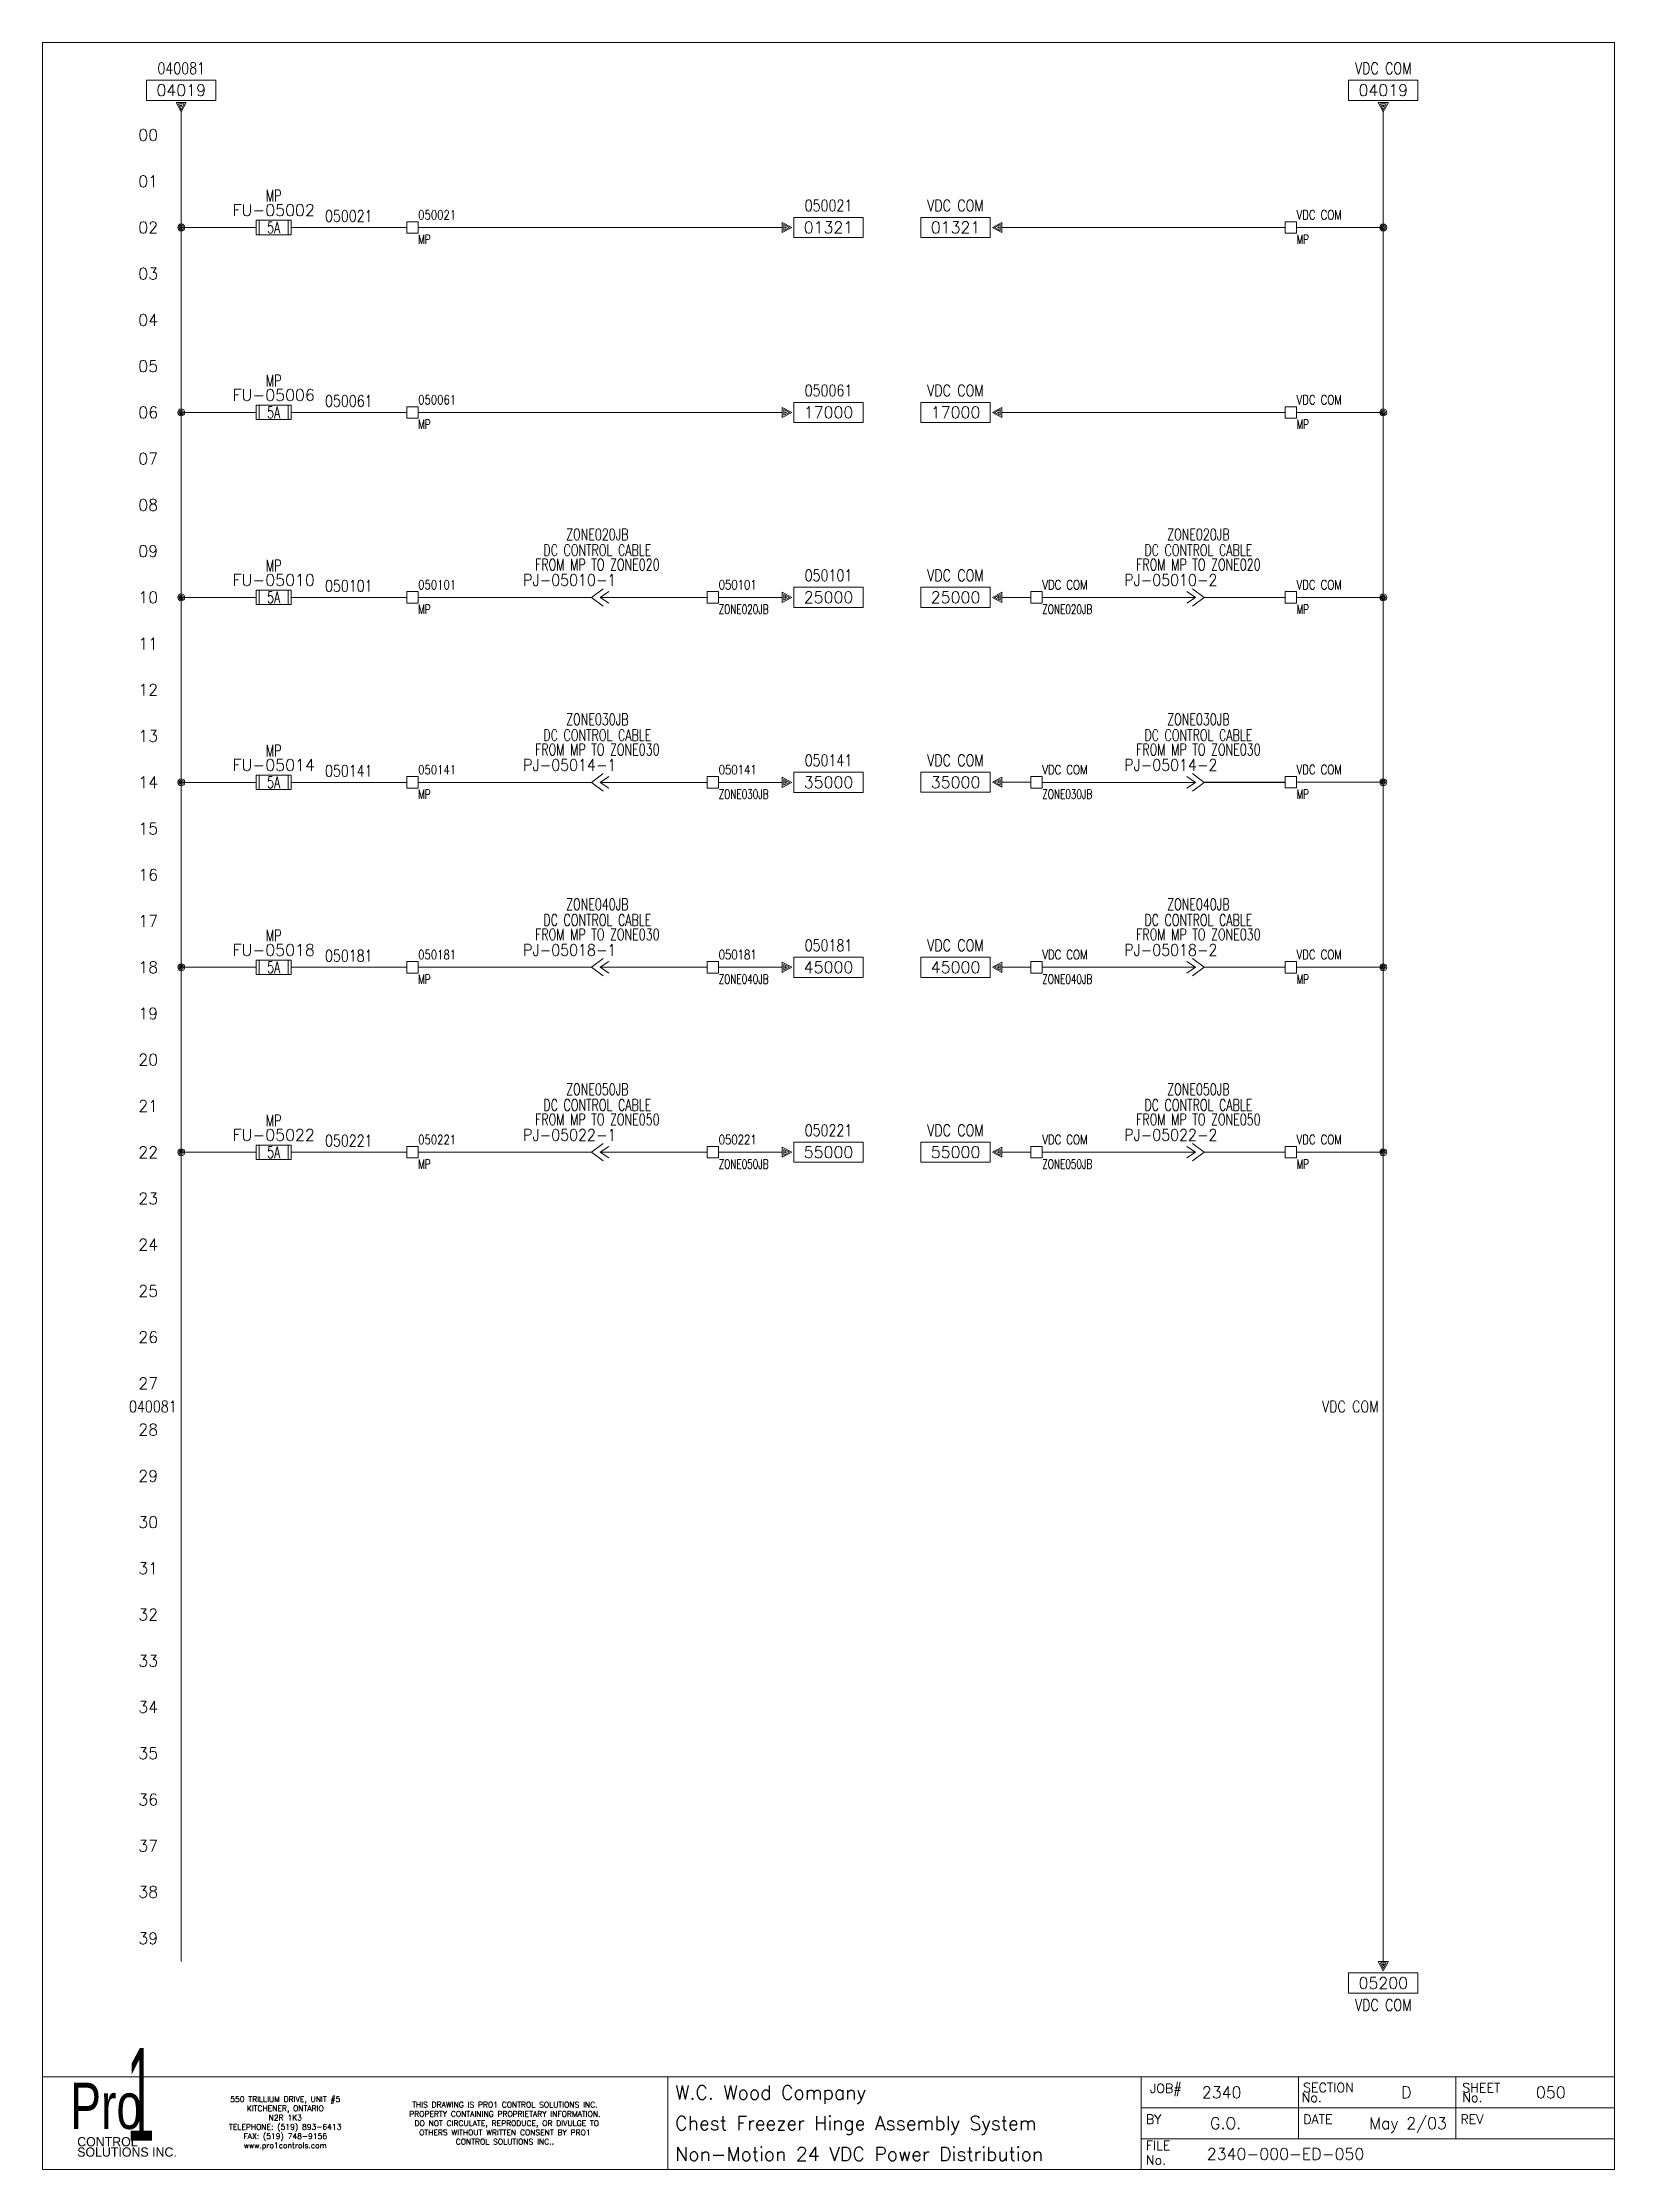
# Model space of a CAD drawing. Header units: inches. Extents: x 0 to 17, y 0 to 23.
import ezdxf
from ezdxf.enums import TextEntityAlignment as Align

# ---------------------------------------------------------------- set-up
doc = ezdxf.new("R2010")
doc.units = ezdxf.units.IN
doc.header["$MEASUREMENT"] = 0
doc.layers.get('0').update_dxf_attribs({"lineweight": 5})
for name, color, linetype, lineweight in [('BOARDER', 5, 'Continuous', 5), ('DESC', 1, 'Continuous', 5), ('DESCCHILD', 1, 'Continuous', 5), ('LOC', 252, 'Continuous', 5), ('MISC', 2, 'Continuous', 5), ('SYMS', 7, 'Continuous', 5), ('TAGS', 2, 'Continuous', 5), ('TERMS', 2, 'Continuous', 5), ('Title_Block_Info', 2, 'Continuous', 5), ('WIRENO', 1, 'Continuous', 5), ('WIRES', 7, 'Continuous', 5), ('XREF', 1, 'Continuous', 5)]:
    doc.layers.add(name, color=color, linetype=linetype, lineweight=lineweight)
doc.layers.add('WIRENO_DEST', color=1, linetype='Continuous')
doc.styles.add('SIVAN', font='sivan.TTF', dxfattribs={"height": 1})
doc.styles.add('STACCO', font='STAC222N.TTF', dxfattribs={"height": 1})
doc.styles.get("Standard").update_dxf_attribs({"font": 'romans.shx'})
doc.styles.add('WD', font='romans.shx')

msp = doc.modelspace()

# ---------------------------------------------------------------- texts
at = {"layer": 'SYMS', "color": 2, "style": 'WD'}
for s, p in [('01', (1.25, 21.5)), ('02', (1.25, 21)), ('03', (1.25, 20.5)), ('04', (1.25, 20)), ('05', (1.25, 19.5)), ('06', (1.25, 19)), ('07', (1.25, 18.5)), ('08', (1.25, 18)), ('09', (1.25, 17.5)), ('10', (1.25, 17)), ('11', (1.25, 16.5)), ('12', (1.25, 16)), ('13', (1.25, 15.5)), ('14', (1.25, 15)), ('15', (1.25, 14.5)), ('16', (1.25, 14)), ('17', (1.25, 13.5)), ('18', (1.25, 13)), ('19', (1.25, 12.5)), ('20', (1.25, 12)), ('21', (1.25, 11.5)), ('22', (1.25, 11)), ('23', (1.25, 10.5)), ('24', (1.25, 10)), ('25', (1.25, 9.5)), ('26', (1.25, 9)), ('27', (1.25, 8.5)), ('28', (1.25, 8)), ('29', (1.25, 7.5)), ('30', (1.25, 7)), ('31', (1.25, 6.5)), ('32', (1.25, 6)), ('33', (1.25, 5.5)), ('34', (1.25, 5)), ('35', (1.25, 4.5)), ('36', (1.25, 4)), ('37', (1.25, 3.5)), ('38', (1.25, 3)), ('39', (1.25, 2.5))]:
    msp.add_text(s, height=0.125, dxfattribs=at).set_placement(p, align=Align.MIDDLE_RIGHT)

# ---------------------------------------------------------------- blocks, each defined once
blk = doc.blocks.new('WD_MLRH')
at = {"color": 2, "style": 'WD'}
blk.add_attdef('RUNGFIRST', text='', height=0.125, dxfattribs=at).set_placement((-0.25, 0), align=Align.MIDDLE_RIGHT)
at = {"style": 'WD', "flags": 1}
for tag, p in [('RUNGHORV', (-0.25, -0.127)), ('RUNGDIST', (-0.25, -0.2)), ('RUNGCNT', (-0.25, -0.237)), ('RUNGINC', (-0.25, -0.163)), ('WIRE-START', (-0.25, -0.356)), ('WIRE-GSUF', (-0.25, -0.396)), ('PH3SPACE', (-0.25, -0.437)), ('WIREMODE', (-0.25, -0.281)), ('WIREFMT', (-0.25, -0.321))]:
    blk.add_attdef(tag, text='', height=0.025, dxfattribs=at).set_placement(p, align=Align.RIGHT)
blk = doc.blocks.new('HA2D2')
for p, q in [((0.375, 0.344), (-0.375, 0.344)), ((-0.375, 0.344), (-0.375, 0.125)), ((0.375, 0.125), (0.375, 0.344)), ((-0.375, 0.125), (0.375, 0.125)), ((0.055, 0.102), (-0.055, 0.102)), ((-0.055, 0.102), (0, 0)), ((0, 0.023), (-0.031, 0.086)), ((-0.031, 0.086), (0.031, 0.086)), ((0, 0.055), (-0.008, 0.07)), ((-0.008, 0.07), (0.008, 0.07)), ((0, 0), (0.055, 0.102)), ((0.031, 0.086), (0, 0.023)), ((0.008, 0.07), (0, 0.055))]:
    blk.add_line(p, q)
at = {"style": 'WD', "width": 0.8, "flags": 8}
for tag, p in [('DESC1', (0, 0.722)), ('WIRENO', (0, 0.534))]:
    blk.add_attdef(tag, text='', height=0.125, dxfattribs=at).set_placement(p, align=Align.TOP_CENTER)
at = {"style": 'WD'}
blk.add_attdef('XREF', text='', height=0.125, dxfattribs=at).set_placement((0, 0.172), align=Align.CENTER)
at = {"style": 'WD', "flags": 1}
for tag, p in [('X8TERM01', (0, 0)), ('SIGCODE', (0.088, 0.066))]:
    blk.add_attdef(tag, p, '', height=0.01, dxfattribs=at)
blk = doc.blocks.new('WDDOT')
for radius in [0.0375, 0.0234, 0.0116]:
    blk.add_circle((0, 0), radius)
blk = doc.blocks.new('HFU1')
for p, q in [((-0.188, -0.078), (-0.188, 0.078)), ((-0.188, 0.078), (0.188, 0.078)), ((-0.156, 0.078), (-0.156, -0.078)), ((0.156, 0.078), (0.156, -0.078)), ((0.188, 0.078), (0.188, -0.078)), ((0.188, -0.078), (-0.188, -0.078))]:
    blk.add_line(p, q)
at = {"style": 'WD', "width": 0.7}
for tag, p in [('INST', (0, 0.451)), ('LOC', (0, 0.281))]:
    blk.add_attdef(tag, text='', height=0.125, dxfattribs=at).set_placement(p, align=Align.CENTER)
at = {"style": 'WD'}
blk.add_attdef('TAG1', text='', height=0.125, dxfattribs=at).set_placement((0, 0.125), align=Align.CENTER)
at = {"linetype": 'Continuous', "style": 'WD', "flags": 9}
for tag, p in [('ASSYCODE', (0.157, 0.251)), ('MFG', (0.156, 0.083)), ('CAT', (0.156, 0.102))]:
    blk.add_attdef(tag, text='', height=0.01, dxfattribs=at).set_placement(p, align=Align.CENTER)
at = {"style": 'WD', "width": 0.7}
blk.add_attdef('RATING1', text='', height=0.125, dxfattribs=at).set_placement((0, 0), align=Align.MIDDLE_CENTER)
at = {"style": 'WD'}
for tag, p, flags in [('X4TERM01', (-0.188, 0), 1), ('FAMILY', (0.129, 0.108), 9), ('X1TERM02', (0.188, 0), 1)]:
    blk.add_attdef(tag, p, '', height=0.01, dxfattribs=dict(at, flags=flags))
for tag, p in [('X2LINK', (0, 0.109)), ('X8LINK', (0, -0.109))]:
    blk.add_attdef(tag, p, '', height=0.01, dxfattribs=at)
at = {"linetype": 'Continuous', "style": 'WD', "flags": 8}
blk.add_attdef('TERM01', text='', height=0.125, dxfattribs=at).set_placement((-0.25, -0.031), align=Align.TOP_RIGHT)
blk.add_attdef('TERM02', text='', height=0.125, dxfattribs=at).set_placement((0.25, -0.031), align=Align.TOP_LEFT)
blk = doc.blocks.new('HT0W01')
for p, q in [((-0.062, 0.062), (0.062, 0.062)), ((-0.062, -0.062), (-0.062, 0.062)), ((0.062, 0.062), (0.062, -0.062)), ((0.062, -0.062), (-0.062, -0.062))]:
    blk.add_line(p, q)
at = {"style": 'WD', "width": 0.7}
for tag, p in [('INST', (0.062, 0.214)), ('LOC', (0.062, -0.178))]:
    blk.add_attdef(tag, p, '', height=0.1, dxfattribs=at)
at = {"style": 'WD', "flags": 1}
for tag, p, height in [('X4TERM01', (-0.062, 0), 0.01), ('X4TERMDESC01', (-0.055, -0.023), 0.025), ('X2TERMDESC01', (-0.006, 0.029), 0.025), ('X2TERM01', (0, 0.062), 0.01), ('X1TERMDESC01', (0.039, 0.007), 0.025), ('X1TERM01', (0.062, 0), 0.01), ('X8TERM01', (0, -0.062), 0.01), ('X8TERMDESC01', (0, -0.054), 0.025)]:
    blk.add_attdef(tag, p, '', height=height, dxfattribs=at)
at = {"linetype": 'Continuous', "style": 'WD'}
for tag, p, width, flags in [('WIRENO', (0.062, 0.087), 0.8, 8), ('TAGSTRIP', (0.05, -0.297), 0.9, 8), ('CAT', (0.213, -0.406), 0.8, 1)]:
    blk.add_attdef(tag, p, '', height=0.1, dxfattribs=dict(at, width=width, flags=flags))
at = {"linetype": 'Continuous', "style": 'WD', "width": 0.8, "flags": 1}
blk.add_attdef('MFG', text='', height=0.1, dxfattribs=at).set_placement((0.088, -0.406), align=Align.RIGHT)
at = {"style": 'WD', "width": 0.7, "flags": 1}
blk.add_attdef('ASSYCODE', (0.062, -0.281), '', height=0.01, dxfattribs=at)
blk = doc.blocks.new('WD_WNH')
at = {"linetype": 'Continuous', "style": 'WD', "width": 0.8}
blk.add_attdef('WIRENO', text='', height=0.125, dxfattribs=at).set_placement((0, 0.0625), align=Align.CENTER)
blk = doc.blocks.new('HA2S4')
for p, q in [((-0.055, 0), (0.055, 0)), ((0, -0.102), (-0.055, 0)), ((0.055, 0), (0, -0.102)), ((0.375, -0.125), (-0.375, -0.125)), ((-0.375, -0.125), (-0.375, -0.344)), ((-0.031, -0.016), (0, -0.078)), ((0.031, -0.016), (-0.031, -0.016)), ((-0.008, -0.031), (0, -0.047)), ((0.008, -0.031), (-0.008, -0.031)), ((0, -0.078), (0.031, -0.016)), ((0, -0.047), (0.008, -0.031)), ((0.375, -0.344), (0.375, -0.125)), ((-0.375, -0.344), (0.375, -0.344))]:
    blk.add_line(p, q)
at = {"style": 'WD', "flags": 1}
for tag, p in [('X2TERM01', (0, 0)), ('SIGCODE', (0.088, -0.059))]:
    blk.add_attdef(tag, p, '', height=0.01, dxfattribs=at)
at = {"style": 'WD'}
blk.add_attdef('XREF', text='', height=0.125, dxfattribs=at).set_placement((0, -0.297), align=Align.CENTER)
at = {"style": 'WD', "width": 0.8, "flags": 8}
for tag, p in [('WIRENO', (0, -0.409)), ('DESC1', (0, -0.597))]:
    blk.add_attdef(tag, text='', height=0.125, dxfattribs=at).set_placement(p, align=Align.TOP_CENTER)
blk = doc.blocks.new('WD_WNV')
at = {"linetype": 'Continuous', "style": 'WD', "width": 0.8}
blk.add_attdef('WIRENO', text='', height=0.125, dxfattribs=at).set_placement((-0.05, 0), align=Align.MIDDLE_RIGHT)
blk = doc.blocks.new('HC01JP1')
for p, q in [((-0.062, 0), (0.062, 0.094)), ((-0.062, 0), (0.062, -0.094)), ((0.031, 0), (0.125, 0.062)), ((0.031, 0), (0.125, -0.062)), ((0.031, 0), (0.094, 0))]:
    blk.add_line(p, q)
at = {"style": 'WD', "width": 0.7}
for tag, p in [('LOC', (0, 0.618)), ('INST', (0.146, 0.787)), ('DESC1', (0, 0.448)), ('DESC2', (0, 0.292))]:
    blk.add_attdef(tag, text='', height=0.125, dxfattribs=at).set_placement(p, align=Align.CENTER)
at = {"style": 'WD', "width": 0.9}
blk.add_attdef('TAG1', text='', height=0.125, dxfattribs=at).set_placement((-0.016, 0.125), align=Align.RIGHT)
at = {"linetype": 'Continuous', "style": 'WD', "width": 0.9, "flags": 8}
blk.add_attdef('DELIM', text='', height=0.125, dxfattribs=at).set_placement((0.047, 0.125), align=Align.CENTER)
blk.add_attdef('TERM01', (0.109, 0.125), '', height=0.125, dxfattribs=at)
at = {"style": 'WD'}
for tag, p, flags in [('X4TERMDESC01', (-0.065, 0.021), 1), ('X4TERM01', (-0.062, 0), 1), ('X1TERM01', (0.094, 0), 1), ('X1TERMDESC01', (0.1, 0.019), 1), ('FAMILY', (0.205, 0.059), 9)]:
    blk.add_attdef(tag, p, '', height=0.01, dxfattribs=dict(at, flags=flags))
for tag, p in [('X2LINK', (0.062, 0.125)), ('X8LINK', (0.062, -0.125))]:
    blk.add_attdef(tag, p, '', height=0.01, dxfattribs=at)
at = {"linetype": 'Continuous', "style": 'WD', "flags": 9}
for tag, p in [('ASSYCODE', (0.291, 0.037)), ('MFG', (0.29, 0.057)), ('CAT', (0.292, 0.077))]:
    blk.add_attdef(tag, text='', height=0.01, dxfattribs=at).set_placement(p, align=Align.CENTER)
blk = doc.blocks.new('HC02PJ1')
for p, q in [((-0.031, 0), (-0.125, 0.062)), ((-0.031, 0), (-0.125, -0.062)), ((-0.031, 0), (-0.094, 0)), ((0.062, 0), (-0.062, 0.094)), ((0.062, 0), (-0.062, -0.094))]:
    blk.add_line(p, q)
at = {"style": 'WD', "width": 0.7}
for tag, p in [('LOC', (0, 0.618)), ('INST', (0.146, 0.787)), ('DESC1', (0, 0.448)), ('DESC2', (0, 0.292))]:
    blk.add_attdef(tag, text='', height=0.125, dxfattribs=at).set_placement(p, align=Align.CENTER)
at = {"style": 'WD', "width": 0.9}
blk.add_attdef('TAG2', text='', height=0.125, dxfattribs=at).set_placement((-0.016, 0.125), align=Align.RIGHT)
at = {"linetype": 'Continuous', "style": 'WD', "width": 0.9, "flags": 8}
blk.add_attdef('DELIM', text='', height=0.125, dxfattribs=at).set_placement((0.047, 0.125), align=Align.CENTER)
blk.add_attdef('TERM01', (0.109, 0.125), '', height=0.125, dxfattribs=at)
at = {"style": 'WD'}
for tag, p, flags in [('X4TERMDESC01', (-0.106, 0.021), 1), ('X4TERM01', (-0.094, 0), 1), ('FAMILY', (0.048, 0.121), 9), ('X1TERMDESC01', (0.062, 0.021), 1), ('X1TERM01', (0.062, 0), 1)]:
    blk.add_attdef(tag, p, '', height=0.01, dxfattribs=dict(at, flags=flags))
for tag, p in [('X2LINK', (-0.062, 0.125)), ('X8LINK', (-0.062, -0.125))]:
    blk.add_attdef(tag, p, '', height=0.01, dxfattribs=at)
blk = doc.blocks.new('HA2S3')
for p, q in [((-0.125, 0.109), (-0.875, 0.109)), ((-0.875, 0.109), (-0.875, -0.109)), ((-0.125, 0.109), (-0.125, -0.109)), ((0, 0.055), (-0.102, 0)), ((-0.102, 0), (0, -0.055)), ((-0.078, 0), (-0.016, 0.031)), ((-0.016, -0.031), (-0.078, 0)), ((-0.047, 0), (-0.031, 0.008)), ((-0.031, -0.008), (-0.047, 0)), ((-0.031, 0.008), (-0.031, -0.008)), ((-0.016, 0.031), (-0.016, -0.031)), ((0, -0.055), (0, 0.055)), ((-0.875, -0.109), (-0.125, -0.109))]:
    blk.add_line(p, q)
at = {"style": 'WD', "width": 0.8, "flags": 8}
for tag, p in [('DESC1', (-0.5, 0.487)), ('WIRENO', (-0.5, 0.3))]:
    blk.add_attdef(tag, text='', height=0.125, dxfattribs=at).set_placement(p, align=Align.TOP_CENTER)
at = {"style": 'WD'}
blk.add_attdef('XREF', text='', height=0.125, dxfattribs=at).set_placement((-0.5, -0.062), align=Align.CENTER)
at = {"style": 'WD', "flags": 1}
for tag, p in [('SIGCODE', (-0.099, 0.066)), ('X1TERM01', (0, 0))]:
    blk.add_attdef(tag, p, '', height=0.01, dxfattribs=at)
blk = doc.blocks.new('HA2S1')
for p, q in [((0, -0.055), (0, 0.055)), ((0, 0.055), (0.102, 0)), ((0.102, 0), (0, -0.055)), ((0.078, 0), (0.016, 0.031)), ((0.016, 0.031), (0.016, -0.031)), ((0.016, -0.031), (0.078, 0)), ((0.047, 0), (0.031, 0.008)), ((0.031, 0.008), (0.031, -0.008)), ((0.031, -0.008), (0.047, 0)), ((0.125, 0.109), (0.125, -0.109)), ((0.875, 0.109), (0.125, 0.109)), ((0.875, -0.109), (0.875, 0.109)), ((0.125, -0.109), (0.875, -0.109))]:
    blk.add_line(p, q)
at = {"style": 'WD', "width": 0.8, "flags": 8}
for tag, p in [('WIRENO', (0.5, 0.3)), ('DESC1', (0.5, -0.169))]:
    blk.add_attdef(tag, text='', height=0.125, dxfattribs=at).set_placement(p, align=Align.TOP_CENTER)
at = {"style": 'WD', "flags": 1}
for tag, p in [('X4TERM01', (0, 0)), ('SIGCODE', (0.026, 0.066))]:
    blk.add_attdef(tag, p, '', height=0.01, dxfattribs=at)
at = {"style": 'WD'}
blk.add_attdef('XREF', text='', height=0.125, dxfattribs=at).set_placement((0.5, -0.063), align=Align.CENTER)
blk = doc.blocks.new('TB_P')
at = {"color": 5}
blk.add_line((6.764, 0), (6.764, 1), dxfattribs=at)
at = {"color": 5, "linetype": 'Continuous'}
blk.add_line((15.283, 1), (15.283, 0.667), dxfattribs=at)
blk.add_lwpolyline([(0, 0), (17, 0), (17, 23), (0, 23)], close=True, dxfattribs=at)
at = {"layer": 'BOARDER', "linetype": 'Continuous'}
for p, q in [((0, 1), (17, 1)), ((0, 1), (0, 0)), ((11.882, 1), (11.882, 0.667)), ((11.882, 1), (11.882, 0)), ((11.882, 1), (11.882, 0)), ((11.882, 1), (11.882, 0)), ((13.583, 1), (13.583, 0.667)), ((11.882, 0.667), (17, 0.667)), ((13.583, 0.667), (13.583, 0.333)), ((15.283, 0.667), (15.283, 0.333)), ((11.882, 0.333), (17, 0.333))]:
    blk.add_line(p, q, dxfattribs=at)
at = {"color": 5, "char_height": 0.06, "attachment_point": 5, "style": 'WD'}
for s, insert, width in [('550 TRILLIUM DRIVE, UNIT #5\\PKITCHENER, ONTARIO\\PN2R 1K3\\PTELEPHONE: (519) 893-6413\\PFAX: (519) 748-9156\\Pwww.pro1controls.com', (2.625, 0.5), 1.804), ('THIS DRAWING IS PRO1 CONTROL SOLUTIONS INC. PROPERTY CONTAINING PROPRIETARY INFORMATION.  DO NOT CIRCULATE, REPRODUCE, OR DIVULGE TO OTHERS WITHOUT WRITTEN CONSENT BY PRO1 CONTROL SOLUTIONS INC..', (5, 0.5), 2.264)]:
    blk.add_mtext(s, dxfattribs=dict(at, insert=insert, width=width))
at = {"color": 2, "linetype": 'Continuous', "style": 'WD', "flags": 1}
for tag, p in [('REV1_NO', (1.734, 3.29)), ('REV1_BY', (7.303, 3.29)), ('REV1_DATE', (9.562, 3.29)), ('REV2_NO', (1.734, 3.04)), ('REV2_BY', (7.303, 3.04)), ('REV2_DATE', (9.562, 3.04)), ('REV3_NO', (1.734, 2.79)), ('REV3_BY', (7.303, 2.79)), ('REV3_DATE', (9.562, 2.79)), ('REV4_NO', (1.734, 2.54)), ('REV4_BY', (7.303, 2.54)), ('REV4_DATE', (9.562, 2.54)), ('REV5_NO', (1.734, 2.29)), ('REV5_BY', (7.303, 2.29)), ('REV5_DATE', (9.562, 2.29)), ('REV6_NO', (1.734, 2.04)), ('REV6_BY', (7.303, 2.04)), ('REV6_DATE', (9.562, 2.04)), ('REV7_NO', (1.734, 1.79)), ('REV7_BY', (7.303, 1.79)), ('REV7_DATE', (9.562, 1.79)), ('REV8_NO', (1.734, 1.54)), ('REV8_BY', (7.303, 1.54)), ('REV8_DATE', (9.562, 1.54)), ('REV9_NO', (1.734, 1.29)), ('REV9_BY', (7.303, 1.29)), ('REV9_DATE', (9.562, 1.29))]:
    blk.add_attdef(tag, text='', height=0.15, dxfattribs=at).set_placement(p, align=Align.MIDDLE_CENTER)
for tag, p in [('REV1_CHANGE', (2.292, 3.29)), ('REV2_CHANGE', (2.292, 3.04)), ('REV3_CHANGE', (2.292, 2.79)), ('REV4_CHANGE', (2.292, 2.54)), ('REV5_CHANGE', (2.292, 2.29)), ('REV6_CHANGE', (2.292, 2.04)), ('REV7_CHANGE', (2.292, 1.79)), ('REV8_CHANGE', (2.292, 1.54)), ('REV9_CHANGE', (2.292, 1.29))]:
    blk.add_attdef(tag, text='', height=0.15, dxfattribs=at).set_placement(p, align=Align.MIDDLE_LEFT)
at = {"layer": 'BOARDER', "lineweight": 0}
for s, height, style, width, p in [('1', 1, 'SIVAN', 0.4, (1.062, 0.812)), ('Pro', 0.5, 'STACCO', 0.75, (0.688, 0.688))]:
    blk.add_text(s, height=height, dxfattribs=dict(at, style=style, width=width)).set_placement(p, align=Align.MIDDLE_CENTER)
at = {"layer": 'BOARDER', "linetype": 'Continuous', "style": 'WD'}
for s, p in [('JOB#', (11.976, 0.827)), ('SECTION', (13.633, 0.835)), ('SHEET', (15.354, 0.834)), ('No.', (13.617, 0.729)), ('No.', (15.354, 0.729)), ('BY', (11.933, 0.493)), ('DATE', (13.634, 0.493)), ('REV', (15.334, 0.493)), ('FILE', (11.932, 0.21)), ('No.', (11.932, 0.052))]:
    blk.add_text(s, height=0.1, dxfattribs=at).set_placement(p)
at = {"layer": 'BOARDER', "lineweight": 0, "style": 'STACCO'}
for s, p in [('SOLUTIONS INC.', (0.375, 0.188)), ('CONTROL', (0.375, 0.3))]:
    blk.add_text(s, height=0.1, dxfattribs=at).set_placement(p, align=Align.MIDDLE_LEFT)
at = {"layer": 'Title_Block_Info', "ltscale": 0.1}
for tag, p in [('CUSTOMER', (6.842, 0.833)), ('JOB DESCRIPTION LINE', (6.842, 0.5)), ('DRAWING DESCRIPTION', (6.842, 0.167))]:
    blk.add_attdef(tag, text='', height=0.15, dxfattribs=at).set_placement(p, align=Align.MIDDLE_LEFT)
at = {"layer": 'Title_Block_Info', "ltscale": 0.1, "style": 'WD'}
for tag, p in [('JOB #', (12.752, 0.833)), ('SEC. NO.', (14.75, 0.833)), ('SHT. NO.', (16.312, 0.833)), ('NAME', (12.795, 0.5)), ('REV', (16.194, 0.5))]:
    blk.add_attdef(tag, text='', height=0.125, dxfattribs=at).set_placement(p, align=Align.MIDDLE_CENTER)
blk.add_attdef('DATE', text='', height=0.125, dxfattribs=at).set_placement((15.188, 0.5), align=Align.MIDDLE_RIGHT)
blk.add_attdef('FILE NUMBER', text='', height=0.125, dxfattribs=at).set_placement((12.591, 0.167), align=Align.MIDDLE_LEFT)

# ---------------------------------------------------------------- linework, layer by layer
at = {"layer": 'WIRES'}
for p, q in [((1.5, 22.25), (1.5, 2.25)), ((14.5, 22.25), (14.5, 2.25)), ((1.5, 21), (2.312, 21)), ((2.688, 21), (3.938, 21)), ((4.062, 21), (8, 21)), ((13.438, 21), (10.374, 21)), ((13.562, 21), (14.5, 21)), ((1.5, 19), (2.312, 19)), ((2.688, 19), (3.938, 19)), ((4.062, 19), (8, 19)), ((13.438, 19), (10.374, 19)), ((13.562, 19), (14.5, 19)), ((1.5, 17), (2.312, 17)), ((2.688, 17), (3.938, 17)), ((4.062, 17), (5.938, 17)), ((6.094, 17), (7.188, 17)), ((7.312, 17), (8, 17)), ((10.688, 17), (10.374, 17)), ((12.406, 17), (10.812, 17)), ((13.438, 17), (12.562, 17)), ((13.562, 17), (14.5, 17)), ((1.5, 15), (2.312, 15)), ((2.688, 15), (3.938, 15)), ((4.062, 15), (5.938, 15)), ((6.094, 15), (7.188, 15)), ((7.312, 15), (8, 15)), ((10.688, 15.001), (10.374, 15.001)), ((12.406, 15), (10.812, 15)), ((13.438, 15.001), (12.562, 15.001)), ((13.438, 15), (12.562, 15)), ((13.562, 15.001), (14.5, 15.001)), ((1.5, 13), (2.312, 13)), ((2.688, 13), (3.938, 13)), ((4.062, 13), (5.938, 13)), ((6.094, 13), (7.188, 13)), ((7.312, 13), (8, 13)), ((10.688, 13), (10.374, 13)), ((12.406, 13), (10.812, 13)), ((13.438, 13), (12.562, 13)), ((13.562, 13), (14.5, 13)), ((1.5, 11), (2.312, 11)), ((2.688, 11), (3.938, 11)), ((4.062, 11), (5.938, 11)), ((6.094, 11), (7.188, 11)), ((7.312, 11), (8, 11)), ((10.688, 11), (10.374, 11)), ((12.406, 11), (10.812, 11)), ((13.438, 11.001), (12.562, 11.001)), ((13.438, 11), (12.562, 11)), ((13.562, 11), (14.5, 11))]:
    msp.add_line(p, q, dxfattribs=at)

# ---------------------------------------------------------------- block references
ref = msp.add_blockref('TB_P', (0, 0))
ref.add_attrib('CUSTOMER', 'W.C. Wood Company', dxfattribs={"layer": 'MISC', "ltscale": 0.1, "height": 0.15}).set_placement((6.842, 0.833), align=Align.MIDDLE_LEFT)
ref.add_attrib('JOB DESCRIPTION LINE', 'Chest Freezer Hinge Assembly System', dxfattribs={"layer": 'MISC', "ltscale": 0.1, "height": 0.15}).set_placement((6.842, 0.5), align=Align.MIDDLE_LEFT)
ref.add_attrib('DRAWING DESCRIPTION', 'Non-Motion 24 VDC Power Distribution', dxfattribs={"layer": 'MISC', "ltscale": 0.1, "height": 0.15}).set_placement((6.842, 0.167), align=Align.MIDDLE_LEFT)
ref.add_attrib('JOB #', '2340', dxfattribs={"layer": 'MISC', "ltscale": 0.1, "height": 0.125, "style": 'WD'}).set_placement((12.752, 0.833), align=Align.MIDDLE_CENTER)
ref.add_attrib('SEC. NO.', 'D', dxfattribs={"layer": 'MISC', "ltscale": 0.1, "height": 0.125, "style": 'WD'}).set_placement((14.75, 0.833), align=Align.MIDDLE_CENTER)
ref.add_attrib('SHT. NO.', '050', dxfattribs={"layer": 'MISC', "ltscale": 0.1, "height": 0.125, "style": 'WD'}).set_placement((16.312, 0.833), align=Align.MIDDLE_CENTER)
ref.add_attrib('FILE NUMBER', '2340-000-ED-050', dxfattribs={"layer": 'MISC', "ltscale": 0.1, "height": 0.125, "style": 'WD'}).set_placement((12.591, 0.167), align=Align.MIDDLE_LEFT)
ref.add_attrib('NAME', 'G.O.', dxfattribs={"layer": 'MISC', "ltscale": 0.1, "height": 0.125, "style": 'WD'}).set_placement((12.795, 0.5), align=Align.MIDDLE_CENTER)
ref.add_attrib('DATE', 'May 2/03', dxfattribs={"layer": 'MISC', "ltscale": 0.1, "height": 0.125, "style": 'WD'}).set_placement((15.188, 0.5), align=Align.MIDDLE_RIGHT)
at = {"layer": 'SYMS'}
ref = msp.add_blockref('HA2D2', (1.5, 22.25), dxfattribs=at)
ref.add_attrib('XREF', '04019', dxfattribs={"layer": 'XREF', "height": 0.125, "style": 'WD'}).set_placement((1.5, 22.422), align=Align.CENTER)
ref.add_attrib('WIRENO', '040081', dxfattribs={"layer": 'WIRENO_DEST', "height": 0.125, "style": 'WD', "width": 0.8, "flags": 8}).set_placement((1.5, 22.784), align=Align.TOP_CENTER)
ref = msp.add_blockref('HA2D2', (14.5, 22.25), dxfattribs=at)
ref.add_attrib('XREF', '04019', dxfattribs={"layer": 'XREF', "height": 0.125, "style": 'WD'}).set_placement((14.5, 22.422), align=Align.CENTER)
ref.add_attrib('WIRENO', 'VDC COM', dxfattribs={"layer": 'WIRENO_DEST', "height": 0.125, "style": 'WD', "width": 0.8, "flags": 8}).set_placement((14.5, 22.784), align=Align.TOP_CENTER)
msp.add_blockref('WD_MLRH', (1.5, 22), dxfattribs=at).add_auto_attribs({'RUNGFIRST': '00'})
ref = msp.add_blockref('HFU1', (2.5, 21), dxfattribs=at)
ref.add_attrib('TAG1', 'FU-05002', dxfattribs={"layer": 'TAGS', "height": 0.125, "style": 'WD'}).set_placement((2.5, 21.125), align=Align.CENTER)
ref.add_attrib('LOC', 'MP', dxfattribs={"layer": 'LOC', "height": 0.125, "style": 'WD', "width": 0.7}).set_placement((2.5, 21.281), align=Align.CENTER)
ref.add_attrib('RATING1', '5A', dxfattribs={"layer": 'MISC', "height": 0.125, "style": 'WD', "width": 0.7}).set_placement((2.5, 21), align=Align.MIDDLE_CENTER)
ref = msp.add_blockref('HT0W01', (4, 21), dxfattribs=at)
ref.add_attrib('WIRENO', '050021', (4.062, 21.087), dxfattribs={"layer": 'WIRENO', "linetype": 'Continuous', "height": 0.1, "style": 'WD', "width": 0.8, "flags": 8})
ref.add_attrib('LOC', 'MP', (4.062, 20.822), dxfattribs={"layer": 'LOC', "height": 0.1, "style": 'WD', "width": 0.7})
ref = msp.add_blockref('HA2S1', (8, 21), dxfattribs=at)
ref.add_attrib('XREF', '01321', dxfattribs={"layer": 'XREF', "height": 0.125, "style": 'WD'}).set_placement((8.5, 20.938), align=Align.CENTER)
ref.add_attrib('WIRENO', '050021', dxfattribs={"layer": 'WIRENO', "height": 0.125, "style": 'WD', "width": 0.8, "flags": 8}).set_placement((8.5, 21.3), align=Align.TOP_CENTER)
ref = msp.add_blockref('HA2S3', (10.374, 21), dxfattribs=at)
ref.add_attrib('XREF', '01321', dxfattribs={"layer": 'XREF', "height": 0.125, "style": 'WD'}).set_placement((9.874, 20.938), align=Align.CENTER)
ref.add_attrib('WIRENO', 'VDC COM', dxfattribs={"layer": 'WIRENO', "height": 0.125, "style": 'WD', "width": 0.8, "flags": 8}).set_placement((9.874, 21.3), align=Align.TOP_CENTER)
ref = msp.add_blockref('HT0W01', (13.5, 21), dxfattribs=at)
ref.add_attrib('WIRENO', 'VDC COM', (13.562, 21.087), dxfattribs={"layer": 'WIRENO', "linetype": 'Continuous', "height": 0.1, "style": 'WD', "width": 0.8, "flags": 8})
ref.add_attrib('LOC', 'MP', (13.562, 20.822), dxfattribs={"layer": 'LOC', "height": 0.1, "style": 'WD', "width": 0.7})
for p in [(1.5, 21), (14.5, 21), (1.5, 19), (14.5, 19), (1.5, 17), (14.5, 17), (1.5, 15), (14.5, 15.001), (1.5, 13), (14.5, 13), (1.5, 11), (14.5, 11)]:
    msp.add_blockref('WDDOT', p, dxfattribs=at)
ref = msp.add_blockref('HFU1', (2.5, 19), dxfattribs=at)
ref.add_attrib('TAG1', 'FU-05006', dxfattribs={"layer": 'TAGS', "height": 0.125, "style": 'WD'}).set_placement((2.5, 19.125), align=Align.CENTER)
ref.add_attrib('LOC', 'MP', dxfattribs={"layer": 'LOC', "height": 0.125, "style": 'WD', "width": 0.7}).set_placement((2.5, 19.281), align=Align.CENTER)
ref.add_attrib('RATING1', '5A', dxfattribs={"layer": 'MISC', "height": 0.125, "style": 'WD', "width": 0.7}).set_placement((2.5, 19), align=Align.MIDDLE_CENTER)
ref = msp.add_blockref('HT0W01', (4, 19), dxfattribs=at)
ref.add_attrib('WIRENO', '050061', (4.062, 19.087), dxfattribs={"layer": 'WIRENO', "linetype": 'Continuous', "height": 0.1, "style": 'WD', "width": 0.8, "flags": 8})
ref.add_attrib('LOC', 'MP', (4.062, 18.822), dxfattribs={"layer": 'LOC', "height": 0.1, "style": 'WD', "width": 0.7})
ref = msp.add_blockref('HA2S1', (8, 19), dxfattribs=at)
ref.add_attrib('XREF', '17000', dxfattribs={"layer": 'XREF', "height": 0.125, "style": 'WD'}).set_placement((8.5, 18.938), align=Align.CENTER)
ref.add_attrib('WIRENO', '050061', dxfattribs={"layer": 'WIRENO', "height": 0.125, "style": 'WD', "width": 0.8, "flags": 8}).set_placement((8.5, 19.3), align=Align.TOP_CENTER)
ref = msp.add_blockref('HA2S3', (10.374, 19), dxfattribs=at)
ref.add_attrib('XREF', '17000', dxfattribs={"layer": 'XREF', "height": 0.125, "style": 'WD'}).set_placement((9.874, 18.938), align=Align.CENTER)
ref.add_attrib('WIRENO', 'VDC COM', dxfattribs={"layer": 'WIRENO', "height": 0.125, "style": 'WD', "width": 0.8, "flags": 8}).set_placement((9.874, 19.3), align=Align.TOP_CENTER)
ref = msp.add_blockref('HT0W01', (13.5, 19), dxfattribs=at)
ref.add_attrib('WIRENO', 'VDC COM', (13.562, 19.087), dxfattribs={"layer": 'WIRENO', "linetype": 'Continuous', "height": 0.1, "style": 'WD', "width": 0.8, "flags": 8})
ref.add_attrib('LOC', 'MP', (13.562, 18.822), dxfattribs={"layer": 'LOC', "height": 0.1, "style": 'WD', "width": 0.7})
ref = msp.add_blockref('HC01JP1', (6, 17), dxfattribs=at)
ref.add_attrib('TERM01', '1', (6.109, 17.125), dxfattribs={"layer": 'TERMS', "linetype": 'Continuous', "height": 0.125, "style": 'WD', "width": 0.9, "flags": 8})
ref.add_attrib('DELIM', '-', dxfattribs={"layer": 'MISC', "linetype": 'Continuous', "height": 0.125, "style": 'WD', "width": 0.9, "flags": 8}).set_placement((6.047, 17.125), align=Align.CENTER)
ref.add_attrib('DESC2', 'FROM MP TO ZONE020', dxfattribs={"layer": 'DESC', "height": 0.125, "style": 'WD', "width": 0.7}).set_placement((6, 17.292), align=Align.CENTER)
ref.add_attrib('TAG1', 'PJ-05010', dxfattribs={"layer": 'TAGS', "height": 0.125, "style": 'WD', "width": 0.9}).set_placement((5.984, 17.125), align=Align.RIGHT)
ref.add_attrib('DESC1', 'DC CONTROL CABLE', dxfattribs={"layer": 'DESC', "height": 0.125, "style": 'WD', "width": 0.7}).set_placement((6, 17.448), align=Align.CENTER)
ref.add_attrib('LOC', 'ZONE020JB', dxfattribs={"layer": 'LOC', "height": 0.125, "style": 'WD', "width": 0.7}).set_placement((6, 17.618), align=Align.CENTER)
ref = msp.add_blockref('HC02PJ1', (12.5, 17), dxfattribs=at)
ref.add_attrib('DESC1', 'DC CONTROL CABLE', dxfattribs={"layer": 'DESCCHILD', "height": 0.125, "style": 'WD', "width": 0.7}).set_placement((12.5, 17.448), align=Align.CENTER)
ref.add_attrib('DESC2', 'FROM MP TO ZONE020', dxfattribs={"layer": 'DESCCHILD', "height": 0.125, "style": 'WD', "width": 0.7}).set_placement((12.5, 17.292), align=Align.CENTER)
ref.add_attrib('LOC', 'ZONE020JB', dxfattribs={"layer": 'LOC', "height": 0.125, "style": 'WD', "width": 0.7}).set_placement((12.5, 17.618), align=Align.CENTER)
ref.add_attrib('TERM01', '2', (12.609, 17.125), dxfattribs={"layer": 'TERMS', "linetype": 'Continuous', "height": 0.125, "style": 'WD', "width": 0.9, "flags": 8})
ref.add_attrib('TAG2', 'PJ-05010', dxfattribs={"layer": 'TAGS', "height": 0.125, "style": 'WD', "width": 0.9}).set_placement((12.484, 17.125), align=Align.RIGHT)
ref.add_attrib('DELIM', '-', dxfattribs={"layer": 'MISC', "linetype": 'Continuous', "height": 0.125, "style": 'WD', "width": 0.9, "flags": 8}).set_placement((12.547, 17.125), align=Align.CENTER)
ref = msp.add_blockref('HFU1', (2.5, 17), dxfattribs=at)
ref.add_attrib('TAG1', 'FU-05010', dxfattribs={"layer": 'TAGS', "height": 0.125, "style": 'WD'}).set_placement((2.5, 17.125), align=Align.CENTER)
ref.add_attrib('LOC', 'MP', dxfattribs={"layer": 'LOC', "height": 0.125, "style": 'WD', "width": 0.7}).set_placement((2.5, 17.281), align=Align.CENTER)
ref.add_attrib('RATING1', '5A', dxfattribs={"layer": 'MISC', "height": 0.125, "style": 'WD', "width": 0.7}).set_placement((2.5, 17), align=Align.MIDDLE_CENTER)
ref = msp.add_blockref('HA2S1', (8, 17), dxfattribs=at)
ref.add_attrib('XREF', '25000', dxfattribs={"layer": 'XREF', "height": 0.125, "style": 'WD'}).set_placement((8.5, 16.938), align=Align.CENTER)
ref.add_attrib('WIRENO', '050101', dxfattribs={"layer": 'WIRENO', "height": 0.125, "style": 'WD', "width": 0.8, "flags": 8}).set_placement((8.5, 17.3), align=Align.TOP_CENTER)
ref = msp.add_blockref('HA2S3', (10.374, 17), dxfattribs=at)
ref.add_attrib('XREF', '25000', dxfattribs={"layer": 'XREF', "height": 0.125, "style": 'WD'}).set_placement((9.874, 16.938), align=Align.CENTER)
ref.add_attrib('WIRENO', 'VDC COM', dxfattribs={"layer": 'WIRENO', "height": 0.125, "style": 'WD', "width": 0.8, "flags": 8}).set_placement((9.874, 17.3), align=Align.TOP_CENTER)
ref = msp.add_blockref('HT0W01', (4, 17), dxfattribs=at)
ref.add_attrib('WIRENO', '050101', (4.062, 17.087), dxfattribs={"layer": 'WIRENO', "linetype": 'Continuous', "height": 0.1, "style": 'WD', "width": 0.8, "flags": 8})
ref.add_attrib('LOC', 'MP', (4.062, 16.822), dxfattribs={"layer": 'LOC', "height": 0.1, "style": 'WD', "width": 0.7})
ref = msp.add_blockref('HT0W01', (7.25, 17), dxfattribs=at)
ref.add_attrib('WIRENO', '050101', (7.312, 17.087), dxfattribs={"layer": 'WIRENO', "linetype": 'Continuous', "height": 0.1, "style": 'WD', "width": 0.8, "flags": 8})
ref.add_attrib('LOC', 'ZONE020JB', (7.312, 16.822), dxfattribs={"layer": 'LOC', "height": 0.1, "style": 'WD', "width": 0.7})
ref = msp.add_blockref('HT0W01', (10.75, 17), dxfattribs=at)
ref.add_attrib('WIRENO', 'VDC COM', (10.812, 17.087), dxfattribs={"layer": 'WIRENO', "linetype": 'Continuous', "height": 0.1, "style": 'WD', "width": 0.8, "flags": 8})
ref.add_attrib('LOC', 'ZONE020JB', (10.812, 16.822), dxfattribs={"layer": 'LOC', "height": 0.1, "style": 'WD', "width": 0.7})
ref = msp.add_blockref('HT0W01', (13.5, 17), dxfattribs=at)
ref.add_attrib('WIRENO', 'VDC COM', (13.562, 17.087), dxfattribs={"layer": 'WIRENO', "linetype": 'Continuous', "height": 0.1, "style": 'WD', "width": 0.8, "flags": 8})
ref.add_attrib('LOC', 'MP', (13.562, 16.822), dxfattribs={"layer": 'LOC', "height": 0.1, "style": 'WD', "width": 0.7})
ref = msp.add_blockref('HC01JP1', (6, 15), dxfattribs=at)
ref.add_attrib('TERM01', '1', (6.109, 15.125), dxfattribs={"layer": 'TERMS', "linetype": 'Continuous', "height": 0.125, "style": 'WD', "width": 0.9, "flags": 8})
ref.add_attrib('DELIM', '-', dxfattribs={"layer": 'MISC', "linetype": 'Continuous', "height": 0.125, "style": 'WD', "width": 0.9, "flags": 8}).set_placement((6.047, 15.125), align=Align.CENTER)
ref.add_attrib('DESC2', 'FROM MP TO ZONE030', dxfattribs={"layer": 'DESC', "height": 0.125, "style": 'WD', "width": 0.7}).set_placement((6, 15.292), align=Align.CENTER)
ref.add_attrib('TAG1', 'PJ-05014', dxfattribs={"layer": 'TAGS', "height": 0.125, "style": 'WD', "width": 0.9}).set_placement((5.984, 15.125), align=Align.RIGHT)
ref.add_attrib('DESC1', 'DC CONTROL CABLE', dxfattribs={"layer": 'DESC', "height": 0.125, "style": 'WD', "width": 0.7}).set_placement((6, 15.448), align=Align.CENTER)
ref.add_attrib('LOC', 'ZONE030JB', dxfattribs={"layer": 'LOC', "height": 0.125, "style": 'WD', "width": 0.7}).set_placement((6, 15.618), align=Align.CENTER)
ref = msp.add_blockref('HC02PJ1', (12.5, 15), dxfattribs=at)
ref.add_attrib('DESC1', 'DC CONTROL CABLE', dxfattribs={"layer": 'DESCCHILD', "height": 0.125, "style": 'WD', "width": 0.7}).set_placement((12.5, 15.448), align=Align.CENTER)
ref.add_attrib('DESC2', 'FROM MP TO ZONE030', dxfattribs={"layer": 'DESCCHILD', "height": 0.125, "style": 'WD', "width": 0.7}).set_placement((12.5, 15.292), align=Align.CENTER)
ref.add_attrib('LOC', 'ZONE030JB', dxfattribs={"layer": 'LOC', "height": 0.125, "style": 'WD', "width": 0.7}).set_placement((12.5, 15.618), align=Align.CENTER)
ref.add_attrib('TERM01', '2', (12.609, 15.125), dxfattribs={"layer": 'TERMS', "linetype": 'Continuous', "height": 0.125, "style": 'WD', "width": 0.9, "flags": 8})
ref.add_attrib('TAG2', 'PJ-05014', dxfattribs={"layer": 'TAGS', "height": 0.125, "style": 'WD', "width": 0.9}).set_placement((12.484, 15.125), align=Align.RIGHT)
ref.add_attrib('DELIM', '-', dxfattribs={"layer": 'MISC', "linetype": 'Continuous', "height": 0.125, "style": 'WD', "width": 0.9, "flags": 8}).set_placement((12.547, 15.125), align=Align.CENTER)
ref = msp.add_blockref('HFU1', (2.5, 15), dxfattribs=at)
ref.add_attrib('TAG1', 'FU-05014', dxfattribs={"layer": 'TAGS', "height": 0.125, "style": 'WD'}).set_placement((2.5, 15.125), align=Align.CENTER)
ref.add_attrib('LOC', 'MP', dxfattribs={"layer": 'LOC', "height": 0.125, "style": 'WD', "width": 0.7}).set_placement((2.5, 15.281), align=Align.CENTER)
ref.add_attrib('RATING1', '5A', dxfattribs={"layer": 'MISC', "height": 0.125, "style": 'WD', "width": 0.7}).set_placement((2.5, 15), align=Align.MIDDLE_CENTER)
ref = msp.add_blockref('HT0W01', (4, 15), dxfattribs=at)
ref.add_attrib('WIRENO', '050141', (4.062, 15.087), dxfattribs={"layer": 'WIRENO', "linetype": 'Continuous', "height": 0.1, "style": 'WD', "width": 0.8, "flags": 8})
ref.add_attrib('LOC', 'MP', (4.062, 14.822), dxfattribs={"layer": 'LOC', "height": 0.1, "style": 'WD', "width": 0.7})
ref = msp.add_blockref('HT0W01', (7.25, 15), dxfattribs=at)
ref.add_attrib('WIRENO', '050141', (7.312, 15.087), dxfattribs={"layer": 'WIRENO', "linetype": 'Continuous', "height": 0.1, "style": 'WD', "width": 0.8, "flags": 8})
ref.add_attrib('LOC', 'ZONE030JB', (7.312, 14.822), dxfattribs={"layer": 'LOC', "height": 0.1, "style": 'WD', "width": 0.7})
ref = msp.add_blockref('HA2S1', (8, 15), dxfattribs=at)
ref.add_attrib('XREF', '35000', dxfattribs={"layer": 'XREF', "height": 0.125, "style": 'WD'}).set_placement((8.5, 14.938), align=Align.CENTER)
ref.add_attrib('WIRENO', '050141', dxfattribs={"layer": 'WIRENO', "height": 0.125, "style": 'WD', "width": 0.8, "flags": 8}).set_placement((8.5, 15.3), align=Align.TOP_CENTER)
ref = msp.add_blockref('HA2S3', (10.374, 15.001), dxfattribs=at)
ref.add_attrib('XREF', '35000', dxfattribs={"layer": 'XREF', "height": 0.125, "style": 'WD'}).set_placement((9.874, 14.938), align=Align.CENTER)
ref.add_attrib('WIRENO', 'VDC COM', dxfattribs={"layer": 'WIRENO', "height": 0.125, "style": 'WD', "width": 0.8, "flags": 8}).set_placement((9.874, 15.301), align=Align.TOP_CENTER)
ref = msp.add_blockref('HT0W01', (10.75, 15), dxfattribs=at)
ref.add_attrib('WIRENO', 'VDC COM', (10.812, 15.087), dxfattribs={"layer": 'WIRENO', "linetype": 'Continuous', "height": 0.1, "style": 'WD', "width": 0.8, "flags": 8})
ref.add_attrib('LOC', 'ZONE030JB', (10.812, 14.822), dxfattribs={"layer": 'LOC', "height": 0.1, "style": 'WD', "width": 0.7})
ref = msp.add_blockref('HT0W01', (13.5, 15.001), dxfattribs=at)
ref.add_attrib('WIRENO', 'VDC COM', (13.562, 15.088), dxfattribs={"layer": 'WIRENO', "linetype": 'Continuous', "height": 0.1, "style": 'WD', "width": 0.8, "flags": 8})
ref.add_attrib('LOC', 'MP', (13.562, 14.823), dxfattribs={"layer": 'LOC', "height": 0.1, "style": 'WD', "width": 0.7})
ref = msp.add_blockref('HC01JP1', (6, 13), dxfattribs=at)
ref.add_attrib('TERM01', '1', (6.109, 13.125), dxfattribs={"layer": 'TERMS', "linetype": 'Continuous', "height": 0.125, "style": 'WD', "width": 0.9, "flags": 8})
ref.add_attrib('DELIM', '-', dxfattribs={"layer": 'MISC', "linetype": 'Continuous', "height": 0.125, "style": 'WD', "width": 0.9, "flags": 8}).set_placement((6.047, 13.125), align=Align.CENTER)
ref.add_attrib('DESC2', 'FROM MP TO ZONE030', dxfattribs={"layer": 'DESC', "height": 0.125, "style": 'WD', "width": 0.7}).set_placement((6, 13.292), align=Align.CENTER)
ref.add_attrib('TAG1', 'PJ-05018', dxfattribs={"layer": 'TAGS', "height": 0.125, "style": 'WD', "width": 0.9}).set_placement((5.984, 13.125), align=Align.RIGHT)
ref.add_attrib('DESC1', 'DC CONTROL CABLE', dxfattribs={"layer": 'DESC', "height": 0.125, "style": 'WD', "width": 0.7}).set_placement((6, 13.448), align=Align.CENTER)
ref.add_attrib('LOC', 'ZONE040JB', dxfattribs={"layer": 'LOC', "height": 0.125, "style": 'WD', "width": 0.7}).set_placement((6, 13.618), align=Align.CENTER)
ref = msp.add_blockref('HC02PJ1', (12.5, 13), dxfattribs=at)
ref.add_attrib('DESC1', 'DC CONTROL CABLE', dxfattribs={"layer": 'DESCCHILD', "height": 0.125, "style": 'WD', "width": 0.7}).set_placement((12.5, 13.448), align=Align.CENTER)
ref.add_attrib('DESC2', 'FROM MP TO ZONE030', dxfattribs={"layer": 'DESCCHILD', "height": 0.125, "style": 'WD', "width": 0.7}).set_placement((12.5, 13.292), align=Align.CENTER)
ref.add_attrib('LOC', 'ZONE040JB', dxfattribs={"layer": 'LOC', "height": 0.125, "style": 'WD', "width": 0.7}).set_placement((12.5, 13.618), align=Align.CENTER)
ref.add_attrib('TERM01', '2', (12.609, 13.125), dxfattribs={"layer": 'TERMS', "linetype": 'Continuous', "height": 0.125, "style": 'WD', "width": 0.9, "flags": 8})
ref.add_attrib('TAG2', 'PJ-05018', dxfattribs={"layer": 'TAGS', "height": 0.125, "style": 'WD', "width": 0.9}).set_placement((12.484, 13.125), align=Align.RIGHT)
ref.add_attrib('DELIM', '-', dxfattribs={"layer": 'MISC', "linetype": 'Continuous', "height": 0.125, "style": 'WD', "width": 0.9, "flags": 8}).set_placement((12.547, 13.125), align=Align.CENTER)
ref = msp.add_blockref('HFU1', (2.5, 13), dxfattribs=at)
ref.add_attrib('TAG1', 'FU-05018', dxfattribs={"layer": 'TAGS', "height": 0.125, "style": 'WD'}).set_placement((2.5, 13.125), align=Align.CENTER)
ref.add_attrib('LOC', 'MP', dxfattribs={"layer": 'LOC', "height": 0.125, "style": 'WD', "width": 0.7}).set_placement((2.5, 13.281), align=Align.CENTER)
ref.add_attrib('RATING1', '5A', dxfattribs={"layer": 'MISC', "height": 0.125, "style": 'WD', "width": 0.7}).set_placement((2.5, 13), align=Align.MIDDLE_CENTER)
ref = msp.add_blockref('HT0W01', (4, 13), dxfattribs=at)
ref.add_attrib('WIRENO', '050181', (4.062, 13.087), dxfattribs={"layer": 'WIRENO', "linetype": 'Continuous', "height": 0.1, "style": 'WD', "width": 0.8, "flags": 8})
ref.add_attrib('LOC', 'MP', (4.062, 12.822), dxfattribs={"layer": 'LOC', "height": 0.1, "style": 'WD', "width": 0.7})
ref = msp.add_blockref('HT0W01', (7.25, 13), dxfattribs=at)
ref.add_attrib('WIRENO', '050181', (7.312, 13.087), dxfattribs={"layer": 'WIRENO', "linetype": 'Continuous', "height": 0.1, "style": 'WD', "width": 0.8, "flags": 8})
ref.add_attrib('LOC', 'ZONE040JB', (7.312, 12.822), dxfattribs={"layer": 'LOC', "height": 0.1, "style": 'WD', "width": 0.7})
ref = msp.add_blockref('HA2S1', (8, 13), dxfattribs=at)
ref.add_attrib('XREF', '45000', dxfattribs={"layer": 'XREF', "height": 0.125, "style": 'WD'}).set_placement((8.5, 12.938), align=Align.CENTER)
ref.add_attrib('WIRENO', '050181', dxfattribs={"layer": 'WIRENO', "height": 0.125, "style": 'WD', "width": 0.8, "flags": 8}).set_placement((8.5, 13.3), align=Align.TOP_CENTER)
ref = msp.add_blockref('HA2S3', (10.374, 13), dxfattribs=at)
ref.add_attrib('XREF', '45000', dxfattribs={"layer": 'XREF', "height": 0.125, "style": 'WD'}).set_placement((9.874, 12.938), align=Align.CENTER)
ref.add_attrib('WIRENO', 'VDC COM', dxfattribs={"layer": 'WIRENO', "height": 0.125, "style": 'WD', "width": 0.8, "flags": 8}).set_placement((9.874, 13.3), align=Align.TOP_CENTER)
ref = msp.add_blockref('HT0W01', (10.75, 13), dxfattribs=at)
ref.add_attrib('WIRENO', 'VDC COM', (10.812, 13.087), dxfattribs={"layer": 'WIRENO', "linetype": 'Continuous', "height": 0.1, "style": 'WD', "width": 0.8, "flags": 8})
ref.add_attrib('LOC', 'ZONE040JB', (10.812, 12.822), dxfattribs={"layer": 'LOC', "height": 0.1, "style": 'WD', "width": 0.7})
ref = msp.add_blockref('HT0W01', (13.5, 13), dxfattribs=at)
ref.add_attrib('WIRENO', 'VDC COM', (13.562, 13.087), dxfattribs={"layer": 'WIRENO', "linetype": 'Continuous', "height": 0.1, "style": 'WD', "width": 0.8, "flags": 8})
ref.add_attrib('LOC', 'MP', (13.562, 12.822), dxfattribs={"layer": 'LOC', "height": 0.1, "style": 'WD', "width": 0.7})
ref = msp.add_blockref('HC01JP1', (6, 11), dxfattribs=at)
ref.add_attrib('TERM01', '1', (6.109, 11.125), dxfattribs={"layer": 'TERMS', "linetype": 'Continuous', "height": 0.125, "style": 'WD', "width": 0.9, "flags": 8})
ref.add_attrib('DELIM', '-', dxfattribs={"layer": 'MISC', "linetype": 'Continuous', "height": 0.125, "style": 'WD', "width": 0.9, "flags": 8}).set_placement((6.047, 11.125), align=Align.CENTER)
ref.add_attrib('DESC2', 'FROM MP TO ZONE050', dxfattribs={"layer": 'DESC', "height": 0.125, "style": 'WD', "width": 0.7}).set_placement((6, 11.292), align=Align.CENTER)
ref.add_attrib('TAG1', 'PJ-05022', dxfattribs={"layer": 'TAGS', "height": 0.125, "style": 'WD', "width": 0.9}).set_placement((5.984, 11.125), align=Align.RIGHT)
ref.add_attrib('DESC1', 'DC CONTROL CABLE', dxfattribs={"layer": 'DESC', "height": 0.125, "style": 'WD', "width": 0.7}).set_placement((6, 11.448), align=Align.CENTER)
ref.add_attrib('LOC', 'ZONE050JB', dxfattribs={"layer": 'LOC', "height": 0.125, "style": 'WD', "width": 0.7}).set_placement((6, 11.618), align=Align.CENTER)
ref = msp.add_blockref('HC02PJ1', (12.5, 11), dxfattribs=at)
ref.add_attrib('DESC1', 'DC CONTROL CABLE', dxfattribs={"layer": 'DESCCHILD', "height": 0.125, "style": 'WD', "width": 0.7}).set_placement((12.5, 11.448), align=Align.CENTER)
ref.add_attrib('DESC2', 'FROM MP TO ZONE050', dxfattribs={"layer": 'DESCCHILD', "height": 0.125, "style": 'WD', "width": 0.7}).set_placement((12.5, 11.292), align=Align.CENTER)
ref.add_attrib('LOC', 'ZONE050JB', dxfattribs={"layer": 'LOC', "height": 0.125, "style": 'WD', "width": 0.7}).set_placement((12.5, 11.618), align=Align.CENTER)
ref.add_attrib('TERM01', '2', (12.609, 11.125), dxfattribs={"layer": 'TERMS', "linetype": 'Continuous', "height": 0.125, "style": 'WD', "width": 0.9, "flags": 8})
ref.add_attrib('TAG2', 'PJ-05022', dxfattribs={"layer": 'TAGS', "height": 0.125, "style": 'WD', "width": 0.9}).set_placement((12.484, 11.125), align=Align.RIGHT)
ref.add_attrib('DELIM', '-', dxfattribs={"layer": 'MISC', "linetype": 'Continuous', "height": 0.125, "style": 'WD', "width": 0.9, "flags": 8}).set_placement((12.547, 11.125), align=Align.CENTER)
ref = msp.add_blockref('HFU1', (2.5, 11), dxfattribs=at)
ref.add_attrib('TAG1', 'FU-05022', dxfattribs={"layer": 'TAGS', "height": 0.125, "style": 'WD'}).set_placement((2.5, 11.125), align=Align.CENTER)
ref.add_attrib('LOC', 'MP', dxfattribs={"layer": 'LOC', "height": 0.125, "style": 'WD', "width": 0.7}).set_placement((2.5, 11.281), align=Align.CENTER)
ref.add_attrib('RATING1', '5A', dxfattribs={"layer": 'MISC', "height": 0.125, "style": 'WD', "width": 0.7}).set_placement((2.5, 11), align=Align.MIDDLE_CENTER)
ref = msp.add_blockref('HA2S1', (8, 11), dxfattribs=at)
ref.add_attrib('XREF', '55000', dxfattribs={"layer": 'XREF', "height": 0.125, "style": 'WD'}).set_placement((8.5, 10.938), align=Align.CENTER)
ref.add_attrib('WIRENO', '050221', dxfattribs={"layer": 'WIRENO', "height": 0.125, "style": 'WD', "width": 0.8, "flags": 8}).set_placement((8.5, 11.3), align=Align.TOP_CENTER)
ref = msp.add_blockref('HA2S3', (10.374, 11), dxfattribs=at)
ref.add_attrib('XREF', '55000', dxfattribs={"layer": 'XREF', "height": 0.125, "style": 'WD'}).set_placement((9.874, 10.938), align=Align.CENTER)
ref.add_attrib('WIRENO', 'VDC COM', dxfattribs={"layer": 'WIRENO', "height": 0.125, "style": 'WD', "width": 0.8, "flags": 8}).set_placement((9.874, 11.3), align=Align.TOP_CENTER)
ref = msp.add_blockref('HT0W01', (4, 11), dxfattribs=at)
ref.add_attrib('WIRENO', '050221', (4.062, 11.087), dxfattribs={"layer": 'WIRENO', "linetype": 'Continuous', "height": 0.1, "style": 'WD', "width": 0.8, "flags": 8})
ref.add_attrib('LOC', 'MP', (4.062, 10.822), dxfattribs={"layer": 'LOC', "height": 0.1, "style": 'WD', "width": 0.7})
ref = msp.add_blockref('HT0W01', (7.25, 11), dxfattribs=at)
ref.add_attrib('WIRENO', '050221', (7.312, 11.087), dxfattribs={"layer": 'WIRENO', "linetype": 'Continuous', "height": 0.1, "style": 'WD', "width": 0.8, "flags": 8})
ref.add_attrib('LOC', 'ZONE050JB', (7.312, 10.822), dxfattribs={"layer": 'LOC', "height": 0.1, "style": 'WD', "width": 0.7})
ref = msp.add_blockref('HT0W01', (10.75, 11), dxfattribs=at)
ref.add_attrib('WIRENO', 'VDC COM', (10.812, 11.087), dxfattribs={"layer": 'WIRENO', "linetype": 'Continuous', "height": 0.1, "style": 'WD', "width": 0.8, "flags": 8})
ref.add_attrib('LOC', 'ZONE050JB', (10.812, 10.822), dxfattribs={"layer": 'LOC', "height": 0.1, "style": 'WD', "width": 0.7})
ref = msp.add_blockref('HT0W01', (13.5, 11), dxfattribs=at)
ref.add_attrib('WIRENO', 'VDC COM', (13.562, 11.087), dxfattribs={"layer": 'WIRENO', "linetype": 'Continuous', "height": 0.1, "style": 'WD', "width": 0.8, "flags": 8})
ref.add_attrib('LOC', 'MP', (13.562, 10.822), dxfattribs={"layer": 'LOC', "height": 0.1, "style": 'WD', "width": 0.7})
ref = msp.add_blockref('HA2S4', (14.5, 2.25), dxfattribs=at)
ref.add_attrib('XREF', '05200', dxfattribs={"layer": 'XREF', "height": 0.125, "style": 'WD'}).set_placement((14.5, 1.953), align=Align.CENTER)
ref.add_attrib('WIRENO', 'VDC COM', dxfattribs={"layer": 'WIRENO', "height": 0.125, "style": 'WD', "width": 0.8, "flags": 8}).set_placement((14.5, 1.841), align=Align.TOP_CENTER)
at = {"layer": 'WIRENO'}
ref = msp.add_blockref('WD_WNH', (3.312, 21), dxfattribs=at)
ref.add_attrib('WIRENO', '050021', dxfattribs={"linetype": 'Continuous', "height": 0.125, "style": 'WD', "width": 0.8}).set_placement((3.312, 21.062), align=Align.CENTER)
ref = msp.add_blockref('WD_WNH', (3.312, 19), dxfattribs=at)
ref.add_attrib('WIRENO', '050061', dxfattribs={"linetype": 'Continuous', "height": 0.125, "style": 'WD', "width": 0.8}).set_placement((3.312, 19.062), align=Align.CENTER)
ref = msp.add_blockref('WD_WNH', (3.312, 17), dxfattribs=at)
ref.add_attrib('WIRENO', '050101', dxfattribs={"linetype": 'Continuous', "height": 0.125, "style": 'WD', "width": 0.8}).set_placement((3.312, 17.062), align=Align.CENTER)
ref = msp.add_blockref('WD_WNH', (3.312, 15), dxfattribs=at)
ref.add_attrib('WIRENO', '050141', dxfattribs={"linetype": 'Continuous', "height": 0.125, "style": 'WD', "width": 0.8}).set_placement((3.312, 15.062), align=Align.CENTER)
ref = msp.add_blockref('WD_WNH', (3.312, 13), dxfattribs=at)
ref.add_attrib('WIRENO', '050181', dxfattribs={"linetype": 'Continuous', "height": 0.125, "style": 'WD', "width": 0.8}).set_placement((3.312, 13.062), align=Align.CENTER)
ref = msp.add_blockref('WD_WNH', (3.312, 11), dxfattribs=at)
ref.add_attrib('WIRENO', '050221', dxfattribs={"linetype": 'Continuous', "height": 0.125, "style": 'WD', "width": 0.8}).set_placement((3.312, 11.062), align=Align.CENTER)
ref = msp.add_blockref('WD_WNV', (1.5, 8.25), dxfattribs=at)
ref.add_attrib('WIRENO', '040081', dxfattribs={"linetype": 'Continuous', "height": 0.125, "style": 'WD', "width": 0.8}).set_placement((1.45, 8.25), align=Align.MIDDLE_RIGHT)
ref = msp.add_blockref('WD_WNV', (14.5, 8.25), dxfattribs=at)
ref.add_attrib('WIRENO', 'VDC COM', dxfattribs={"linetype": 'Continuous', "height": 0.125, "style": 'WD', "width": 0.8}).set_placement((14.45, 8.25), align=Align.MIDDLE_RIGHT)

msp.set_redraw_order([(e.dxf.handle, doc.entitydb.next_handle()) for e in msp.query("TEXT MTEXT ATTDEF DIMENSION ARC_DIMENSION")])  # texts and dimensions are drawn at this point

doc.saveas('drawing.dxf')
